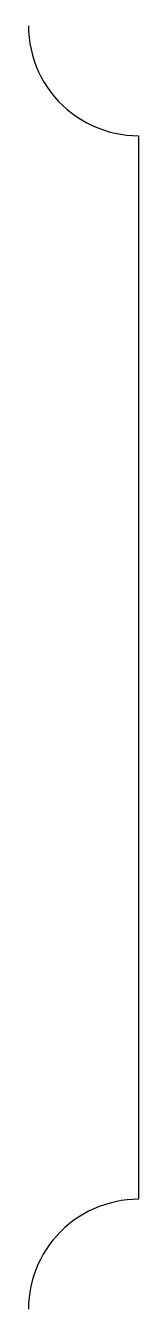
# Model space of a CAD drawing. Extents: x 0 to 11004, y -175 to 175.
# Drawn here: x 10974 to 11004, y -175 to 175 of the extents above; entities that cross this region are included whole.
import ezdxf

# ---------------------------------------------------------------- set-up
doc = ezdxf.new("R2010")
doc.units = 0
doc.header["$LTSCALE"] = 10
doc.layers.add('TEILE', color=7, linetype='CONTINUOUS')

msp = doc.modelspace()

# ---------------------------------------------------------------- linework, layer by layer
at = {"layer": 'TEILE', "color": 2}
for p, q in [((10973.996094, 175), (10974.041016, 173.375854)), ((10974.041016, 173.375854), (10974.171875, 171.75647)), ((10974.171875, 171.75647), (10974.392578, 170.146606)), ((10974.392578, 170.146606), (10974.698242, 168.550964)), ((10974.698242, 168.550964), (10975.089844, 166.974258)), ((10975.089844, 166.974258), (10975.567383, 165.421082)), ((10975.567383, 165.421082), (10976.12793, 163.896011)), ((10976.12793, 163.896011), (10976.769531, 162.403503)), ((10976.769531, 162.403503), (10977.491211, 160.947937)), ((10977.491211, 160.947937), (10978.291016, 159.5336)), ((10978.291016, 159.5336), (10979.166016, 158.164612)), ((10979.166016, 158.164612), (10980.115234, 156.845016)), ((10980.115234, 156.845016), (10981.131836, 155.578659)), ((10981.131836, 155.578659), (10982.216797, 154.369278)), ((10982.216797, 154.369278), (10983.365234, 153.220398)), ((10983.365234, 153.220398), (10984.575195, 152.135406)), ((10984.575195, 152.135406), (10985.84082, 151.117462)), ((10985.84082, 151.117462), (10987.160156, 150.169586)), ((10987.160156, 150.169586), (10988.530273, 149.294525)), ((10988.530273, 149.294525), (10989.945313, 148.494858)), ((10989.945313, 148.494858), (10991.400391, 147.772934)), ((10991.400391, 147.772934), (10992.892578, 147.130859)), ((10992.892578, 147.130859), (10994.417969, 146.570526)), ((10994.417969, 146.570526), (10995.970703, 146.093582)), ((10995.970703, 146.093582), (10997.547852, 145.701431)), ((10997.547852, 145.701431), (10999.142578, 145.395187)), ((10999.142578, 145.395187), (11000.75293, 145.175797)), ((11000.75293, 145.175797), (11002.37207, 145.043869)), ((11002.37207, 145.043869), (11003.996094, 144.999817)), ((11003.996094, 144.999817), (11003.996094, 145)), ((11003.996094, 145), (11003.996094, -145)), ((10993.246094, -146.992538), (10991.794922, -147.593597)), ((10994.726563, -146.468262), (10993.246094, -146.992538)), ((10996.231445, -146.022171), (10994.726563, -146.468262)), ((10997.758789, -145.655533), (10996.231445, -146.022171)), ((10999.302734, -145.369293), (10997.758789, -145.655533)), ((11000.860352, -145.164307), (10999.302734, -145.369293)), ((11002.426758, -145.041061), (11000.860352, -145.164307)), ((11003.996094, -145), (11002.426758, -145.041061)), ((10987.657227, -149.839844), (10986.363281, -150.729462)), ((10988.996094, -149.019196), (10987.657227, -149.839844)), ((10990.376953, -148.26976), (10988.996094, -149.019196)), ((10991.794922, -147.593597), (10990.376953, -148.26976)), ((10982.783203, -153.786758), (10981.701172, -154.926056)), ((10983.921875, -152.705627), (10982.783203, -153.786758)), ((10985.117188, -151.685593), (10983.921875, -152.705627)), ((10986.363281, -150.729462), (10985.117188, -151.685593)), ((10979.726563, -157.366425), (10978.836914, -158.660828)), ((10980.682617, -156.120361), (10979.726563, -157.366425)), ((10981.701172, -154.926056), (10980.682617, -156.120361)), ((10978.016602, -159.999985), (10977.266602, -161.380295)), ((10978.836914, -158.660828), (10978.016602, -159.999985)), ((10975.988281, -164.248962), (10975.464844, -165.729507)), ((10976.59082, -162.797913), (10975.988281, -164.248962)), ((10977.266602, -161.380295), (10976.59082, -162.797913)), ((10975.018555, -167.235443), (10974.652344, -168.762665)), ((10975.464844, -165.729507), (10975.018555, -167.235443)), ((10974.366211, -170.306992), (10974.161133, -171.864166)), ((10974.652344, -168.762665), (10974.366211, -170.306992)), ((10974.038086, -173.429947), (10973.996094, -175.000031)), ((10973.996094, -175.000031), (10973.996094, -175)), ((10974.161133, -171.864166), (10974.038086, -173.429947))]:
    msp.add_line(p, q, dxfattribs=at)

doc.saveas('drawing.dxf')
